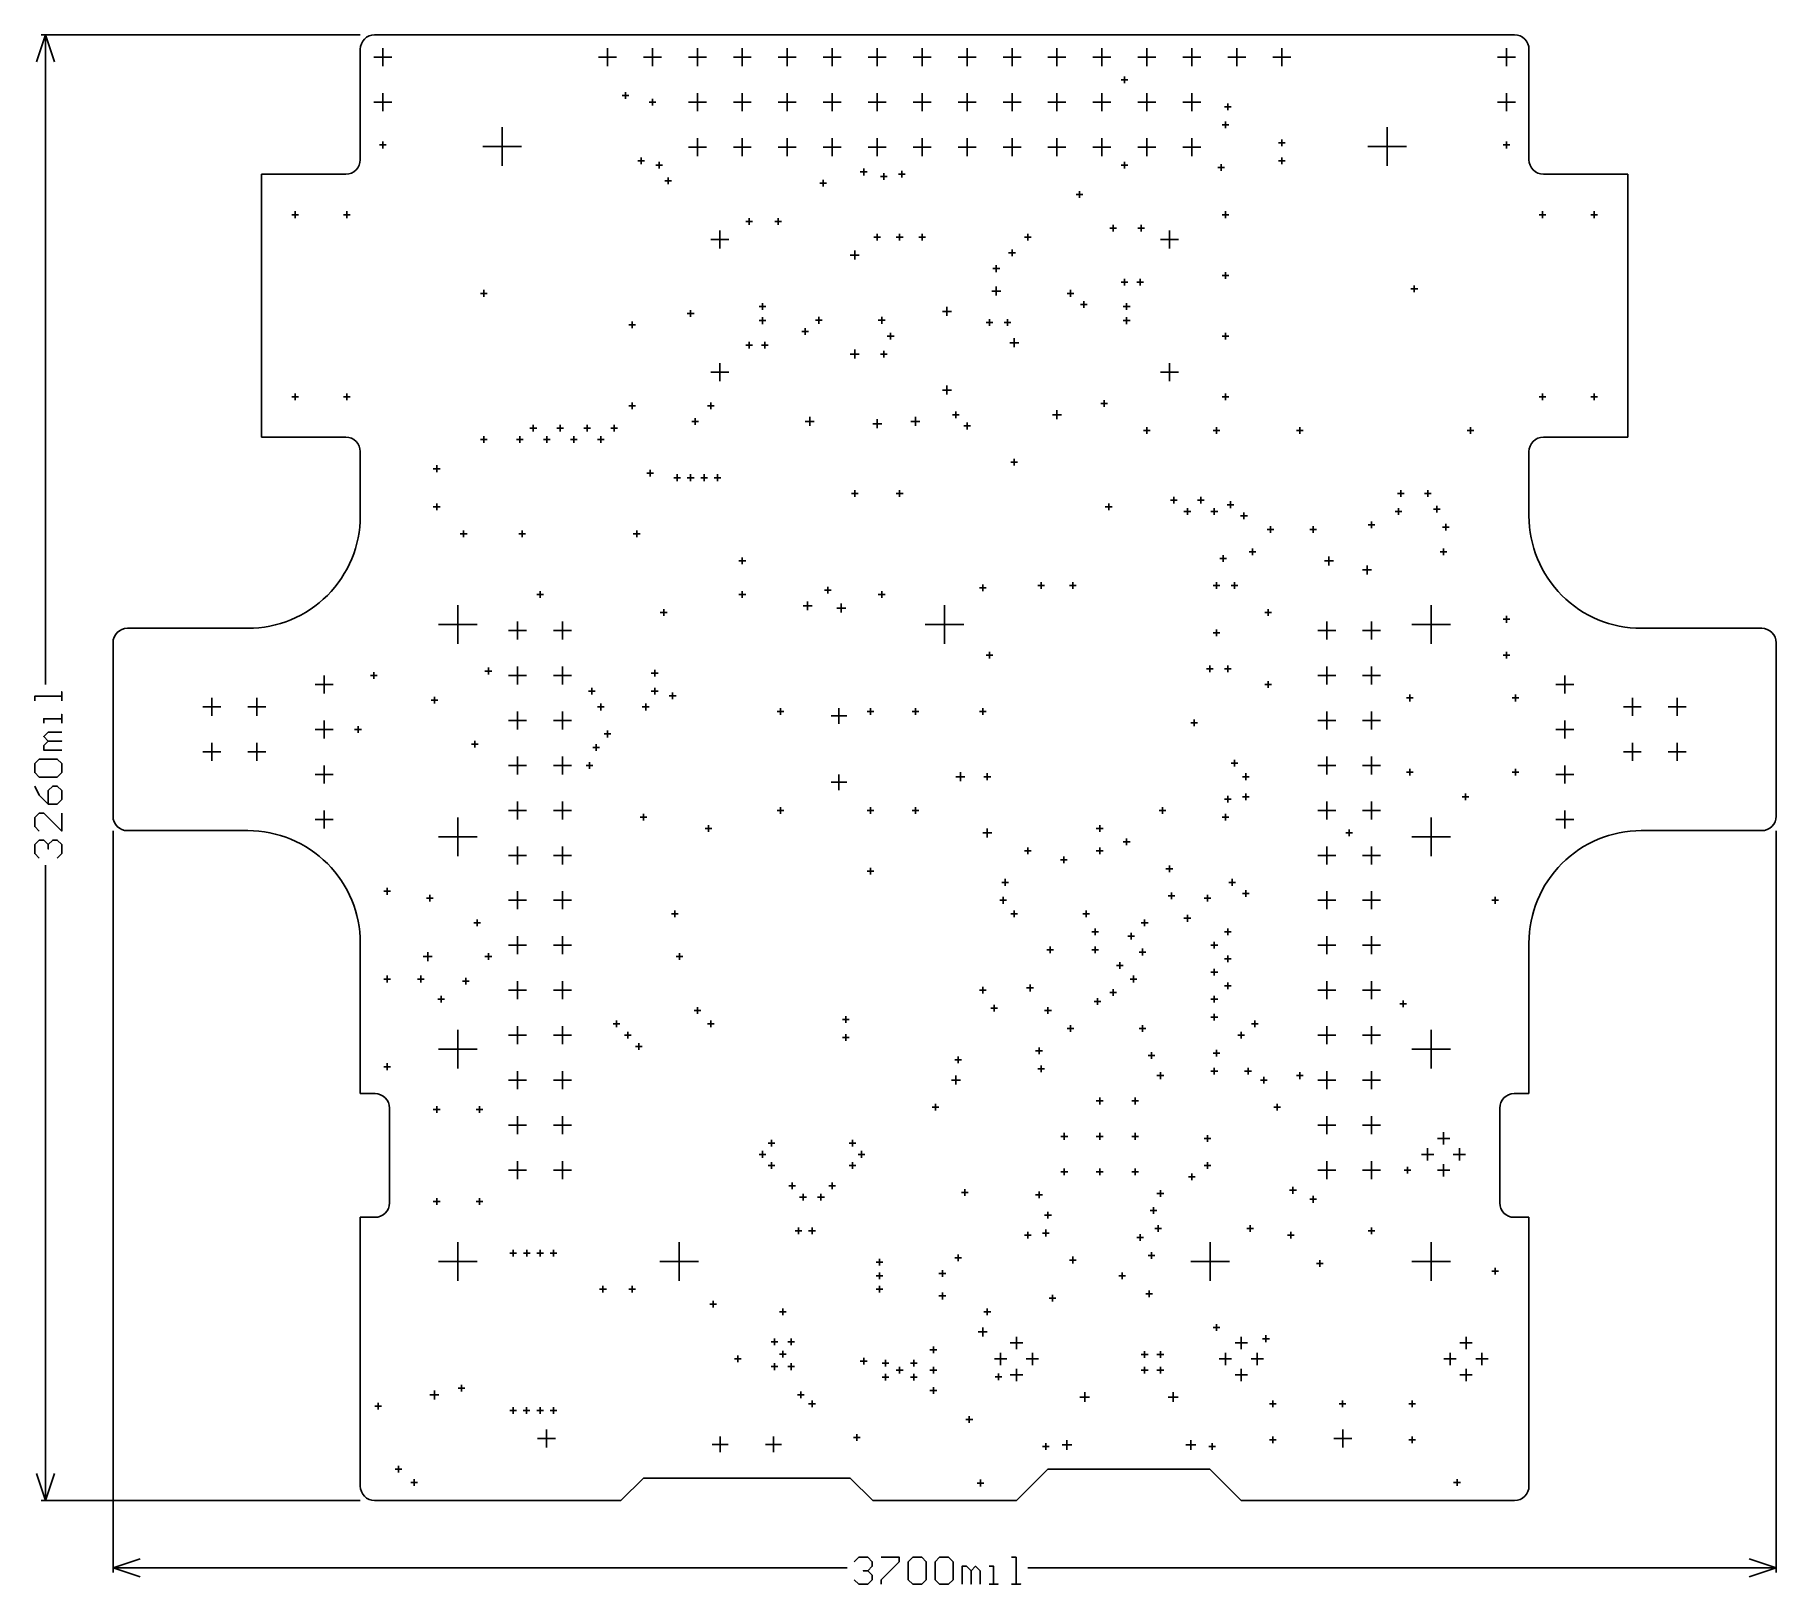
# Model space of a CAD drawing. Extents: x -2.02 to 1.85, y -0.19 to 3.26.
import ezdxf

# ---------------------------------------------------------------- set-up
doc = ezdxf.new("R2010")
doc.units = 0
doc.layers.add('gg1', color=1, linetype='CONTINUOUS')

msp = doc.modelspace()

# ---------------------------------------------------------------- linework, layer by layer
at = {"layer": 'gg1', "color": 1}
for points in [[(-2.02, 3.2), (-2, 3.26)], [(-2.01, 3.26), (-1.3005, 3.26)], [(-2, 3.26), (-1.98, 3.2)], [(-2, 1.8149), (-2, 3.26)], [(-1.268, 3.26), (1.268, 3.26)], [(-1.3, 2.982), (-1.3, 3.228)], [(-1.25, 3.19), (-1.25, 3.23)], [(-0.75, 3.19), (-0.75, 3.23)], [(-0.65, 3.19), (-0.65, 3.23)], [(-0.55, 3.19), (-0.55, 3.23)], [(-0.45, 3.19), (-0.45, 3.23)], [(-0.35, 3.19), (-0.35, 3.23)], [(-0.25, 3.19), (-0.25, 3.23)], [(-0.15, 3.19), (-0.15, 3.23)], [(-0.05, 3.19), (-0.05, 3.23)], [(0.05, 3.19), (0.05, 3.23)], [(0.15, 3.19), (0.15, 3.23)], [(0.25, 3.19), (0.25, 3.23)], [(0.35, 3.19), (0.35, 3.23)], [(0.45, 3.19), (0.45, 3.23)], [(0.55, 3.19), (0.55, 3.23)], [(0.65, 3.19), (0.65, 3.23)], [(0.75, 3.19), (0.75, 3.23)], [(1.25, 3.19), (1.25, 3.23)], [(1.3, 2.982), (1.3, 3.228)], [(-1.27, 3.21), (-1.23, 3.21)], [(-0.77, 3.21), (-0.73, 3.21)], [(-0.67, 3.21), (-0.63, 3.21)], [(-0.57, 3.21), (-0.53, 3.21)], [(-0.47, 3.21), (-0.43, 3.21)], [(-0.37, 3.21), (-0.33, 3.21)], [(-0.27, 3.21), (-0.23, 3.21)], [(-0.17, 3.21), (-0.13, 3.21)], [(-0.07, 3.21), (-0.03, 3.21)], [(0.03, 3.21), (0.07, 3.21)], [(0.13, 3.21), (0.17, 3.21)], [(0.23, 3.21), (0.27, 3.21)], [(0.33, 3.21), (0.37, 3.21)], [(0.43, 3.21), (0.47, 3.21)], [(0.53, 3.21), (0.57, 3.21)], [(0.63, 3.21), (0.67, 3.21)], [(0.73, 3.21), (0.77, 3.21)], [(1.23, 3.21), (1.27, 3.21)], [(0.3925, 3.16), (0.4075, 3.16)], [(0.4, 3.1525), (0.4, 3.1675)], [(-1.27, 3.11), (-1.23, 3.11)], [(-1.25, 3.09), (-1.25, 3.13)], [(-0.7175, 3.125), (-0.7025, 3.125)], [(-0.71, 3.1175), (-0.71, 3.1325)], [(-0.6575, 3.11), (-0.6425, 3.11)], [(-0.65, 3.1025), (-0.65, 3.1175)], [(-0.57, 3.11), (-0.53, 3.11)], [(-0.55, 3.09), (-0.55, 3.13)], [(-0.47, 3.11), (-0.43, 3.11)], [(-0.45, 3.09), (-0.45, 3.13)], [(-0.37, 3.11), (-0.33, 3.11)], [(-0.35, 3.09), (-0.35, 3.13)], [(-0.27, 3.11), (-0.23, 3.11)], [(-0.25, 3.09), (-0.25, 3.13)], [(-0.17, 3.11), (-0.13, 3.11)], [(-0.15, 3.09), (-0.15, 3.13)], [(-0.07, 3.11), (-0.03, 3.11)], [(-0.05, 3.09), (-0.05, 3.13)], [(0.03, 3.11), (0.07, 3.11)], [(0.05, 3.09), (0.05, 3.13)], [(0.13, 3.11), (0.17, 3.11)], [(0.15, 3.09), (0.15, 3.13)], [(0.23, 3.11), (0.27, 3.11)], [(0.25, 3.09), (0.25, 3.13)], [(0.33, 3.11), (0.37, 3.11)], [(0.35, 3.09), (0.35, 3.13)], [(0.43, 3.11), (0.47, 3.11)], [(0.45, 3.09), (0.45, 3.13)], [(0.53, 3.11), (0.57, 3.11)], [(0.55, 3.09), (0.55, 3.13)], [(0.6225, 3.1), (0.6375, 3.1)], [(0.63, 3.0925), (0.63, 3.1075)], [(1.23, 3.11), (1.27, 3.11)], [(1.25, 3.09), (1.25, 3.13)], [(0.625, 3.0525), (0.625, 3.0675)], [(-1.25, 3.0075), (-1.25, 3.0225)], [(-0.9843, 2.9688), (-0.9843, 3.0548)], [(-0.55, 2.99), (-0.55, 3.03)], [(-0.45, 2.99), (-0.45, 3.03)], [(-0.35, 2.99), (-0.35, 3.03)], [(-0.25, 2.99), (-0.25, 3.03)], [(-0.15, 2.99), (-0.15, 3.03)], [(-0.05, 2.99), (-0.05, 3.03)], [(0.05, 2.99), (0.05, 3.03)], [(0.15, 2.99), (0.15, 3.03)], [(0.25, 2.99), (0.25, 3.03)], [(0.35, 2.99), (0.35, 3.03)], [(0.45, 2.99), (0.45, 3.03)], [(0.55, 2.99), (0.55, 3.03)], [(0.6175, 3.06), (0.6325, 3.06)], [(0.75, 3.0125), (0.75, 3.0275)], [(0.9843, 2.9688), (0.9843, 3.0548)], [(1.25, 3.0075), (1.25, 3.0225)], [(-1.2575, 3.015), (-1.2425, 3.015)], [(-1.0273, 3.0118), (-0.9413, 3.0118)], [(-0.675, 2.9725), (-0.675, 2.9875)], [(-0.57, 3.01), (-0.53, 3.01)], [(-0.47, 3.01), (-0.43, 3.01)], [(-0.37, 3.01), (-0.33, 3.01)], [(-0.27, 3.01), (-0.23, 3.01)], [(-0.17, 3.01), (-0.13, 3.01)], [(-0.07, 3.01), (-0.03, 3.01)], [(0.03, 3.01), (0.07, 3.01)], [(0.13, 3.01), (0.17, 3.01)], [(0.23, 3.01), (0.27, 3.01)], [(0.33, 3.01), (0.37, 3.01)], [(0.43, 3.01), (0.47, 3.01)], [(0.53, 3.01), (0.57, 3.01)], [(0.7425, 3.02), (0.7575, 3.02)], [(0.75, 2.9725), (0.75, 2.9875)], [(0.9413, 3.0118), (1.0273, 3.0118)], [(1.2425, 3.015), (1.2575, 3.015)], [(-1.52, 2.95), (-1.332, 2.95)], [(-1.52, 2.365), (-1.52, 2.95)], [(-0.6825, 2.98), (-0.6675, 2.98)], [(-0.6425, 2.97), (-0.6275, 2.97)], [(-0.635, 2.9625), (-0.635, 2.9775)], [(-0.1875, 2.955), (-0.1725, 2.955)], [(-0.18, 2.9475), (-0.18, 2.9625)], [(-0.1425, 2.945), (-0.1275, 2.945)], [(-0.135, 2.9375), (-0.135, 2.9525)], [(-0.1025, 2.95), (-0.0875, 2.95)], [(-0.095, 2.9425), (-0.095, 2.9575)], [(0.3925, 2.97), (0.4075, 2.97)], [(0.4, 2.9625), (0.4, 2.9775)], [(0.6075, 2.965), (0.6225, 2.965)], [(0.615, 2.9575), (0.615, 2.9725)], [(0.7425, 2.98), (0.7575, 2.98)], [(1.332, 2.95), (1.52, 2.95)], [(1.52, 2.365), (1.52, 2.95)], [(-0.6225, 2.935), (-0.6075, 2.935)], [(-0.615, 2.9275), (-0.615, 2.9425)], [(-0.2775, 2.93), (-0.2625, 2.93)], [(-0.27, 2.9225), (-0.27, 2.9375)], [(0.3, 2.8975), (0.3, 2.9125)], [(-1.445, 2.8525), (-1.445, 2.8675)], [(-1.33, 2.8525), (-1.33, 2.8675)], [(0.2925, 2.905), (0.3075, 2.905)], [(0.625, 2.8525), (0.625, 2.8675)], [(1.33, 2.8525), (1.33, 2.8675)], [(1.445, 2.8525), (1.445, 2.8675)], [(-1.4525, 2.86), (-1.4375, 2.86)], [(-1.3375, 2.86), (-1.3225, 2.86)], [(-0.4425, 2.845), (-0.4275, 2.845)], [(-0.435, 2.8375), (-0.435, 2.8525)], [(-0.3775, 2.845), (-0.3625, 2.845)], [(-0.37, 2.8375), (-0.37, 2.8525)], [(0.3675, 2.83), (0.3825, 2.83)], [(0.375, 2.8225), (0.375, 2.8375)], [(0.4297, 2.83), (0.4447, 2.83)], [(0.4372, 2.8225), (0.4372, 2.8375)], [(0.6175, 2.86), (0.6325, 2.86)], [(1.3225, 2.86), (1.3375, 2.86)], [(1.4375, 2.86), (1.4525, 2.86)], [(-0.52, 2.8051), (-0.48, 2.8051)], [(-0.5, 2.7851), (-0.5, 2.8251)], [(-0.1575, 2.81), (-0.1425, 2.81)], [(-0.15, 2.8025), (-0.15, 2.8175)], [(-0.1075, 2.81), (-0.0925, 2.81)], [(-0.1, 2.8025), (-0.1, 2.8175)], [(-0.0575, 2.81), (-0.0425, 2.81)], [(-0.05, 2.8025), (-0.05, 2.8175)], [(0.1775, 2.81), (0.1925, 2.81)], [(0.185, 2.8025), (0.185, 2.8175)], [(0.48, 2.8051), (0.52, 2.8051)], [(0.5, 2.7851), (0.5, 2.8251)], [(-0.21, 2.77), (-0.19, 2.77)], [(-0.2, 2.76), (-0.2, 2.78)], [(0.1425, 2.775), (0.1575, 2.775)], [(0.15, 2.7675), (0.15, 2.7825)], [(0.1075, 2.74), (0.1225, 2.74)], [(0.115, 2.7325), (0.115, 2.7475)], [(0.4, 2.7025), (0.4, 2.7175)], [(0.435, 2.7025), (0.435, 2.7175)], [(0.6175, 2.725), (0.6325, 2.725)], [(0.625, 2.7175), (0.625, 2.7325)], [(-1.0325, 2.685), (-1.0175, 2.685)], [(-1.025, 2.6775), (-1.025, 2.6925)], [(0.105, 2.69), (0.125, 2.69)], [(0.115, 2.68), (0.115, 2.7)], [(0.2725, 2.685), (0.2875, 2.685)], [(0.28, 2.6775), (0.28, 2.6925)], [(0.3925, 2.71), (0.4075, 2.71)], [(0.4275, 2.71), (0.4425, 2.71)], [(1.0375, 2.695), (1.0525, 2.695)], [(1.045, 2.6875), (1.045, 2.7025)], [(-0.5725, 2.64), (-0.5575, 2.64)], [(-0.565, 2.6325), (-0.565, 2.6475)], [(-0.4125, 2.6557), (-0.3975, 2.6557)], [(-0.405, 2.6482), (-0.405, 2.6632)], [(-0.005, 2.645), (0.015, 2.645)], [(0.005, 2.635), (0.005, 2.655)], [(0.3025, 2.66), (0.3175, 2.66)], [(0.31, 2.6525), (0.31, 2.6675)], [(0.3975, 2.6557), (0.4125, 2.6557)], [(0.405, 2.6482), (0.405, 2.6632)], [(-0.7025, 2.615), (-0.6875, 2.615)], [(-0.695, 2.6075), (-0.695, 2.6225)], [(-0.4125, 2.6243), (-0.3975, 2.6243)], [(-0.405, 2.6168), (-0.405, 2.6318)], [(-0.3175, 2.6), (-0.3025, 2.6)], [(-0.31, 2.5925), (-0.31, 2.6075)], [(-0.2875, 2.625), (-0.2725, 2.625)], [(-0.28, 2.6175), (-0.28, 2.6325)], [(-0.1475, 2.625), (-0.1325, 2.625)], [(-0.14, 2.6175), (-0.14, 2.6325)], [(-0.12, 2.5825), (-0.12, 2.5975)], [(0.0925, 2.62), (0.1075, 2.62)], [(0.1, 2.6125), (0.1, 2.6275)], [(0.1325, 2.62), (0.1475, 2.62)], [(0.14, 2.6125), (0.14, 2.6275)], [(0.3975, 2.6243), (0.4125, 2.6243)], [(0.405, 2.6168), (0.405, 2.6318)], [(0.625, 2.5825), (0.625, 2.5975)], [(-0.4425, 2.57), (-0.4275, 2.57)], [(-0.435, 2.5625), (-0.435, 2.5775)], [(-0.4075, 2.57), (-0.3925, 2.57)], [(-0.4, 2.5625), (-0.4, 2.5775)], [(-0.2, 2.54), (-0.2, 2.56)], [(-0.135, 2.5425), (-0.135, 2.5575)], [(-0.1275, 2.59), (-0.1125, 2.59)], [(0.145, 2.575), (0.165, 2.575)], [(0.155, 2.565), (0.155, 2.585)], [(0.6175, 2.59), (0.6325, 2.59)], [(-0.5, 2.4898), (-0.5, 2.5298)], [(-0.21, 2.55), (-0.19, 2.55)], [(-0.1425, 2.55), (-0.1275, 2.55)], [(0.5, 2.4898), (0.5, 2.5298)], [(-0.52, 2.5098), (-0.48, 2.5098)], [(0.005, 2.46), (0.005, 2.48)], [(0.48, 2.5098), (0.52, 2.5098)], [(-1.4525, 2.455), (-1.4375, 2.455)], [(-1.445, 2.4475), (-1.445, 2.4625)], [(-1.3375, 2.455), (-1.3225, 2.455)], [(-1.33, 2.4475), (-1.33, 2.4625)], [(-0.695, 2.4275), (-0.695, 2.4425)], [(-0.52, 2.4275), (-0.52, 2.4425)], [(-0.005, 2.47), (0.015, 2.47)], [(0.355, 2.4325), (0.355, 2.4475)], [(0.6175, 2.455), (0.6325, 2.455)], [(0.625, 2.4475), (0.625, 2.4625)], [(1.3225, 2.455), (1.3375, 2.455)], [(1.33, 2.4475), (1.33, 2.4625)], [(1.4375, 2.455), (1.4525, 2.455)], [(1.445, 2.4475), (1.445, 2.4625)], [(-0.7025, 2.435), (-0.6875, 2.435)], [(-0.555, 2.3925), (-0.555, 2.4075)], [(-0.5275, 2.435), (-0.5125, 2.435)], [(-0.3, 2.39), (-0.3, 2.41)], [(-0.15, 2.385), (-0.15, 2.405)], [(-0.065, 2.39), (-0.065, 2.41)], [(0.0175, 2.415), (0.0325, 2.415)], [(0.025, 2.4075), (0.025, 2.4225)], [(0.24, 2.415), (0.26, 2.415)], [(0.25, 2.405), (0.25, 2.425)], [(0.3475, 2.44), (0.3625, 2.44)], [(-1.52, 2.365), (-1.332, 2.365)], [(-1.025, 2.3525), (-1.025, 2.3675)], [(-0.945, 2.3525), (-0.945, 2.3675)], [(-0.9225, 2.385), (-0.9075, 2.385)], [(-0.915, 2.3775), (-0.915, 2.3925)], [(-0.885, 2.3525), (-0.885, 2.3675)], [(-0.8625, 2.385), (-0.8475, 2.385)], [(-0.855, 2.3775), (-0.855, 2.3925)], [(-0.825, 2.3525), (-0.825, 2.3675)], [(-0.8025, 2.385), (-0.7875, 2.385)], [(-0.795, 2.3775), (-0.795, 2.3925)], [(-0.765, 2.3525), (-0.765, 2.3675)], [(-0.7425, 2.385), (-0.7275, 2.385)], [(-0.735, 2.3775), (-0.735, 2.3925)], [(-0.5625, 2.4), (-0.5475, 2.4)], [(-0.31, 2.4), (-0.29, 2.4)], [(-0.16, 2.395), (-0.14, 2.395)], [(-0.075, 2.4), (-0.055, 2.4)], [(0.0425, 2.39), (0.0575, 2.39)], [(0.05, 2.3825), (0.05, 2.3975)], [(0.4425, 2.38), (0.4575, 2.38)], [(0.45, 2.3725), (0.45, 2.3875)], [(0.5975, 2.38), (0.6125, 2.38)], [(0.605, 2.3725), (0.605, 2.3875)], [(0.7825, 2.38), (0.7975, 2.38)], [(0.79, 2.3725), (0.79, 2.3875)], [(1.1625, 2.38), (1.1775, 2.38)], [(1.17, 2.3725), (1.17, 2.3875)], [(1.332, 2.365), (1.52, 2.365)], [(-1.3, 2.19), (-1.3, 2.333)], [(-1.0325, 2.36), (-1.0175, 2.36)], [(-0.9525, 2.36), (-0.9375, 2.36)], [(-0.8925, 2.36), (-0.8775, 2.36)], [(-0.8325, 2.36), (-0.8175, 2.36)], [(-0.7725, 2.36), (-0.7575, 2.36)], [(1.3, 2.19), (1.3, 2.333)], [(-1.1375, 2.295), (-1.1225, 2.295)], [(-1.13, 2.2875), (-1.13, 2.3025)], [(-0.655, 2.2775), (-0.655, 2.2925)], [(0.1475, 2.3094), (0.1625, 2.3094)], [(0.155, 2.3019), (0.155, 2.3169)], [(-0.6625, 2.285), (-0.6475, 2.285)], [(-0.6025, 2.275), (-0.5875, 2.275)], [(-0.595, 2.2675), (-0.595, 2.2825)], [(-0.5725, 2.275), (-0.5575, 2.275)], [(-0.565, 2.2675), (-0.565, 2.2825)], [(-0.5425, 2.275), (-0.5275, 2.275)], [(-0.535, 2.2675), (-0.535, 2.2825)], [(-0.5125, 2.275), (-0.4975, 2.275)], [(-0.505, 2.2675), (-0.505, 2.2825)], [(-0.2, 2.2325), (-0.2, 2.2475)], [(-0.1, 2.2325), (-0.1, 2.2475)], [(1.015, 2.2325), (1.015, 2.2475)], [(1.075, 2.2325), (1.075, 2.2475)], [(-1.1375, 2.21), (-1.1225, 2.21)], [(-1.13, 2.2025), (-1.13, 2.2175)], [(-0.2075, 2.24), (-0.1925, 2.24)], [(-0.1075, 2.24), (-0.0925, 2.24)], [(0.3575, 2.21), (0.3725, 2.21)], [(0.365, 2.2025), (0.365, 2.2175)], [(0.5025, 2.225), (0.5175, 2.225)], [(0.51, 2.2175), (0.51, 2.2325)], [(0.5625, 2.225), (0.5775, 2.225)], [(0.57, 2.2175), (0.57, 2.2325)], [(0.6285, 2.215), (0.6435, 2.215)], [(0.636, 2.2075), (0.636, 2.2225)], [(1.0075, 2.24), (1.0225, 2.24)], [(1.0675, 2.24), (1.0825, 2.24)], [(1.095, 2.1975), (1.095, 2.2125)], [(0.5325, 2.2), (0.5475, 2.2)], [(0.54, 2.1925), (0.54, 2.2075)], [(0.5925, 2.2), (0.6075, 2.2)], [(0.6, 2.1925), (0.6, 2.2075)], [(0.6585, 2.19), (0.6735, 2.19)], [(0.666, 2.1825), (0.666, 2.1975)], [(0.9425, 2.17), (0.9575, 2.17)], [(0.95, 2.1625), (0.95, 2.1775)], [(1.0025, 2.2), (1.0175, 2.2)], [(1.01, 2.1925), (1.01, 2.2075)], [(1.0875, 2.205), (1.1025, 2.205)], [(1.115, 2.1575), (1.115, 2.1725)], [(-1.0775, 2.15), (-1.0625, 2.15)], [(-1.07, 2.1425), (-1.07, 2.1575)], [(-0.9475, 2.15), (-0.9325, 2.15)], [(-0.94, 2.1425), (-0.94, 2.1575)], [(-0.6925, 2.15), (-0.6775, 2.15)], [(-0.685, 2.1425), (-0.685, 2.1575)], [(0.7175, 2.16), (0.7325, 2.16)], [(0.725, 2.1525), (0.725, 2.1675)], [(0.8125, 2.16), (0.8275, 2.16)], [(0.82, 2.1525), (0.82, 2.1675)], [(1.1075, 2.165), (1.1225, 2.165)], [(-0.45, 2.0825), (-0.45, 2.0975)], [(0.6125, 2.095), (0.6275, 2.095)], [(0.62, 2.0875), (0.62, 2.1025)], [(0.6775, 2.11), (0.6925, 2.11)], [(0.685, 2.1025), (0.685, 2.1175)], [(0.855, 2.08), (0.855, 2.1)], [(1.1025, 2.11), (1.1175, 2.11)], [(1.11, 2.1025), (1.11, 2.1175)], [(-0.4575, 2.09), (-0.4425, 2.09)], [(0.845, 2.09), (0.865, 2.09)], [(0.93, 2.07), (0.95, 2.07)], [(0.94, 2.06), (0.94, 2.08)], [(-0.9075, 2.015), (-0.8925, 2.015)], [(-0.9, 2.0075), (-0.9, 2.0225)], [(-0.4575, 2.015), (-0.4425, 2.015)], [(-0.45, 2.0075), (-0.45, 2.0225)], [(-0.2675, 2.025), (-0.2525, 2.025)], [(-0.26, 2.0175), (-0.26, 2.0325)], [(-0.1475, 2.015), (-0.1325, 2.015)], [(-0.14, 2.0075), (-0.14, 2.0225)], [(0.0775, 2.03), (0.0925, 2.03)], [(0.085, 2.0225), (0.085, 2.0375)], [(0.2075, 2.035), (0.2225, 2.035)], [(0.215, 2.0275), (0.215, 2.0425)], [(0.2775, 2.035), (0.2925, 2.035)], [(0.285, 2.0275), (0.285, 2.0425)], [(0.5975, 2.035), (0.6125, 2.035)], [(0.605, 2.0275), (0.605, 2.0425)], [(0.6375, 2.035), (0.6525, 2.035)], [(0.645, 2.0275), (0.645, 2.0425)], [(-1.0827, 1.9058), (-1.0827, 1.9918)], [(-0.625, 1.9675), (-0.625, 1.9825)], [(-0.315, 1.99), (-0.295, 1.99)], [(-0.305, 1.98), (-0.305, 2)], [(-0.24, 1.985), (-0.22, 1.985)], [(-0.23, 1.975), (-0.23, 1.995)], [(0, 1.9058), (0, 1.9918)], [(0.72, 1.9675), (0.72, 1.9825)], [(1.0827, 1.9058), (1.0827, 1.9918)], [(-1.818, 1.94), (-1.55, 1.94)], [(-1.1257, 1.9488), (-1.0397, 1.9488)], [(-0.95, 1.915), (-0.95, 1.955)], [(-0.85, 1.915), (-0.85, 1.955)], [(-0.6325, 1.975), (-0.6175, 1.975)], [(-0.043, 1.9488), (0.043, 1.9488)], [(0.605, 1.9225), (0.605, 1.9375)], [(0.7125, 1.975), (0.7275, 1.975)], [(0.85, 1.915), (0.85, 1.955)], [(0.95, 1.915), (0.95, 1.955)], [(1.0397, 1.9488), (1.1257, 1.9488)], [(1.2425, 1.96), (1.2575, 1.96)], [(1.25, 1.9525), (1.25, 1.9675)], [(1.55, 1.94), (1.818, 1.94)], [(-1.85, 1.522), (-1.85, 1.908)], [(-0.97, 1.935), (-0.93, 1.935)], [(-0.87, 1.935), (-0.83, 1.935)], [(0.5975, 1.93), (0.6125, 1.93)], [(0.83, 1.935), (0.87, 1.935)], [(0.93, 1.935), (0.97, 1.935)], [(1.85, 1.522), (1.85, 1.908)], [(0.0925, 1.88), (0.1075, 1.88)], [(0.1, 1.8725), (0.1, 1.8875)], [(1.2425, 1.88), (1.2575, 1.88)], [(1.25, 1.8725), (1.25, 1.8875)], [(-1.38, 1.795), (-1.38, 1.835)], [(-1.2775, 1.835), (-1.2625, 1.835)], [(-1.27, 1.8275), (-1.27, 1.8425)], [(-1.0225, 1.845), (-1.0075, 1.845)], [(-1.015, 1.8375), (-1.015, 1.8525)], [(-0.97, 1.835), (-0.93, 1.835)], [(-0.95, 1.815), (-0.95, 1.855)], [(-0.87, 1.835), (-0.83, 1.835)], [(-0.85, 1.815), (-0.85, 1.855)], [(-0.6525, 1.84), (-0.6375, 1.84)], [(-0.645, 1.8325), (-0.645, 1.8475)], [(0.5825, 1.85), (0.5975, 1.85)], [(0.59, 1.8425), (0.59, 1.8575)], [(0.6225, 1.85), (0.6375, 1.85)], [(0.63, 1.8425), (0.63, 1.8575)], [(0.72, 1.8075), (0.72, 1.8225)], [(0.83, 1.835), (0.87, 1.835)], [(0.85, 1.815), (0.85, 1.855)], [(0.93, 1.835), (0.97, 1.835)], [(0.95, 1.815), (0.95, 1.855)], [(1.38, 1.795), (1.38, 1.835)], [(-1.964, 1.7789), (-1.964, 1.7989), (-1.964, 1.7889), (-2.024, 1.7889), (-2.024, 1.7789)], [(-1.63, 1.745), (-1.63, 1.785)], [(-1.53, 1.745), (-1.53, 1.785)], [(-1.4, 1.815), (-1.36, 1.815)], [(-1.135, 1.7725), (-1.135, 1.7875)], [(-0.7925, 1.8), (-0.7775, 1.8)], [(-0.785, 1.7925), (-0.785, 1.8075)], [(-0.6525, 1.8), (-0.6375, 1.8)], [(-0.645, 1.7925), (-0.645, 1.8075)], [(-0.6125, 1.79), (-0.5975, 1.79)], [(-0.605, 1.7825), (-0.605, 1.7975)], [(0.7125, 1.815), (0.7275, 1.815)], [(1.0275, 1.785), (1.0425, 1.785)], [(1.035, 1.7775), (1.035, 1.7925)], [(1.2625, 1.785), (1.2775, 1.785)], [(1.27, 1.7775), (1.27, 1.7925)], [(1.36, 1.815), (1.4, 1.815)], [(1.53, 1.745), (1.53, 1.785)], [(1.63, 1.745), (1.63, 1.785)], [(-1.964, 1.729), (-1.964, 1.749), (-1.964, 1.739), (-2.004, 1.739), (-2.004, 1.729)], [(-1.65, 1.765), (-1.61, 1.765)], [(-1.55, 1.765), (-1.51, 1.765)], [(-1.1425, 1.78), (-1.1275, 1.78)], [(-0.95, 1.715), (-0.95, 1.755)], [(-0.85, 1.715), (-0.85, 1.755)], [(-0.7725, 1.765), (-0.7575, 1.765)], [(-0.765, 1.7575), (-0.765, 1.7725)], [(-0.6725, 1.765), (-0.6575, 1.765)], [(-0.665, 1.7575), (-0.665, 1.7725)], [(-0.3725, 1.755), (-0.3575, 1.755)], [(-0.365, 1.7475), (-0.365, 1.7625)], [(-0.2525, 1.745), (-0.2175, 1.745)], [(-0.235, 1.7275), (-0.235, 1.7625)], [(-0.1725, 1.755), (-0.1575, 1.755)], [(-0.165, 1.7475), (-0.165, 1.7625)], [(-0.0725, 1.755), (-0.0575, 1.755)], [(-0.065, 1.7475), (-0.065, 1.7625)], [(0.0775, 1.755), (0.0925, 1.755)], [(0.085, 1.7475), (0.085, 1.7625)], [(0.85, 1.715), (0.85, 1.755)], [(0.95, 1.715), (0.95, 1.755)], [(1.51, 1.765), (1.55, 1.765)], [(1.61, 1.765), (1.65, 1.765)], [(-1.964, 1.669), (-2.004, 1.669), (-2.004, 1.679), (-1.994, 1.689), (-1.964, 1.689), (-1.994, 1.689), (-2.004, 1.699), (-1.994, 1.709), (-1.964, 1.709)], [(-1.4, 1.715), (-1.36, 1.715)], [(-1.38, 1.695), (-1.38, 1.735)], [(-1.3125, 1.715), (-1.2975, 1.715)], [(-1.305, 1.7075), (-1.305, 1.7225)], [(-0.97, 1.735), (-0.93, 1.735)], [(-0.87, 1.735), (-0.83, 1.735)], [(-0.7575, 1.705), (-0.7425, 1.705)], [(-0.75, 1.6975), (-0.75, 1.7125)], [(0.5475, 1.73), (0.5625, 1.73)], [(0.555, 1.7225), (0.555, 1.7375)], [(0.83, 1.735), (0.87, 1.735)], [(0.93, 1.735), (0.97, 1.735)], [(1.36, 1.715), (1.4, 1.715)], [(1.38, 1.695), (1.38, 1.735)], [(-1.63, 1.645), (-1.63, 1.685)], [(-1.53, 1.645), (-1.53, 1.685)], [(-1.0525, 1.6824), (-1.0375, 1.6824)], [(-1.045, 1.6749), (-1.045, 1.6899)], [(-0.7825, 1.675), (-0.7675, 1.675)], [(-0.775, 1.6675), (-0.775, 1.6825)], [(1.53, 1.645), (1.53, 1.685)], [(1.63, 1.645), (1.63, 1.685)], [(-2.014, 1.609), (-2.024, 1.619), (-2.024, 1.639), (-2.014, 1.649), (-1.974, 1.649), (-1.964, 1.639), (-1.964, 1.619), (-1.974, 1.609), (-2.014, 1.609)], [(-1.65, 1.665), (-1.61, 1.665)], [(-1.55, 1.665), (-1.51, 1.665)], [(-1.38, 1.595), (-1.38, 1.635)], [(-0.97, 1.635), (-0.93, 1.635)], [(-0.95, 1.615), (-0.95, 1.655)], [(-0.87, 1.635), (-0.83, 1.635)], [(-0.85, 1.615), (-0.85, 1.655)], [(-0.7975, 1.635), (-0.7825, 1.635)], [(-0.79, 1.6275), (-0.79, 1.6425)], [(0.6375, 1.64), (0.6525, 1.64)], [(0.645, 1.6325), (0.645, 1.6475)], [(0.83, 1.635), (0.87, 1.635)], [(0.85, 1.615), (0.85, 1.655)], [(0.93, 1.635), (0.97, 1.635)], [(0.95, 1.615), (0.95, 1.655)], [(1.035, 1.6125), (1.035, 1.6275)], [(1.27, 1.6125), (1.27, 1.6275)], [(1.38, 1.595), (1.38, 1.635)], [(1.51, 1.665), (1.55, 1.665)], [(1.61, 1.665), (1.65, 1.665)], [(-2.024, 1.589), (-2.014, 1.569), (-1.994, 1.549), (-1.974, 1.549), (-1.964, 1.559), (-1.964, 1.579), (-1.974, 1.589), (-1.984, 1.589), (-1.994, 1.579), (-1.994, 1.549)], [(-1.4, 1.615), (-1.36, 1.615)], [(-0.2525, 1.5975), (-0.2175, 1.5975)], [(-0.235, 1.58), (-0.235, 1.615)], [(0.025, 1.61), (0.045, 1.61)], [(0.035, 1.6), (0.035, 1.62)], [(0.0875, 1.61), (0.1025, 1.61)], [(0.095, 1.6025), (0.095, 1.6175)], [(0.6625, 1.61), (0.6775, 1.61)], [(0.67, 1.6025), (0.67, 1.6175)], [(1.0275, 1.62), (1.0425, 1.62)], [(1.2625, 1.62), (1.2775, 1.62)], [(1.36, 1.615), (1.4, 1.615)], [(-0.95, 1.515), (-0.95, 1.555)], [(-0.85, 1.515), (-0.85, 1.555)], [(0.6225, 1.56), (0.6375, 1.56)], [(0.63, 1.5525), (0.63, 1.5675)], [(0.6625, 1.565), (0.6775, 1.565)], [(0.67, 1.5575), (0.67, 1.5725)], [(0.85, 1.515), (0.85, 1.555)], [(0.95, 1.515), (0.95, 1.555)], [(1.1515, 1.565), (1.1665, 1.565)], [(1.159, 1.5575), (1.159, 1.5725)], [(-1.964, 1.529), (-1.964, 1.489), (-2.004, 1.529), (-2.014, 1.529), (-2.024, 1.519), (-2.024, 1.499), (-2.014, 1.489)], [(-1.4, 1.515), (-1.36, 1.515)], [(-1.38, 1.495), (-1.38, 1.535)], [(-1.0827, 1.4334), (-1.0827, 1.5194)], [(-0.97, 1.535), (-0.93, 1.535)], [(-0.87, 1.535), (-0.83, 1.535)], [(-0.6775, 1.52), (-0.6625, 1.52)], [(-0.67, 1.5125), (-0.67, 1.5275)], [(-0.3725, 1.535), (-0.3575, 1.535)], [(-0.365, 1.5275), (-0.365, 1.5425)], [(-0.1725, 1.535), (-0.1575, 1.535)], [(-0.165, 1.5275), (-0.165, 1.5425)], [(-0.0725, 1.535), (-0.0575, 1.535)], [(-0.065, 1.5275), (-0.065, 1.5425)], [(0.4775, 1.535), (0.4925, 1.535)], [(0.485, 1.5275), (0.485, 1.5425)], [(0.6175, 1.52), (0.6325, 1.52)], [(0.625, 1.5125), (0.625, 1.5275)], [(0.83, 1.535), (0.87, 1.535)], [(0.93, 1.535), (0.97, 1.535)], [(1.0827, 1.4334), (1.0827, 1.5194)], [(1.36, 1.515), (1.4, 1.515)], [(1.38, 1.495), (1.38, 1.535)], [(-1.85, -0.16), (-1.85, 1.4895)], [(-1.818, 1.49), (-1.55, 1.49)], [(-1.1257, 1.4764), (-1.0397, 1.4764)], [(-0.5325, 1.495), (-0.5175, 1.495)], [(-0.525, 1.4875), (-0.525, 1.5025)], [(0.085, 1.485), (0.105, 1.485)], [(0.095, 1.475), (0.095, 1.495)], [(0.3375, 1.495), (0.3525, 1.495)], [(0.345, 1.4875), (0.345, 1.5025)], [(0.405, 1.4575), (0.405, 1.4725)], [(0.8925, 1.485), (0.9075, 1.485)], [(0.9, 1.4775), (0.9, 1.4925)], [(1.0397, 1.4764), (1.1257, 1.4764)], [(1.55, 1.49), (1.818, 1.49)], [(1.85, -0.16), (1.85, 1.4895)], [(-2.014, 1.4291), (-2.024, 1.4391), (-2.024, 1.4591), (-2.014, 1.469), (-2.004, 1.469), (-1.994, 1.4591), (-1.994, 1.4491), (-1.994, 1.4591), (-1.984, 1.469), (-1.974, 1.469), (-1.964, 1.4591), (-1.964, 1.4391), (-1.974, 1.4291)], [(-0.97, 1.435), (-0.93, 1.435)], [(-0.95, 1.415), (-0.95, 1.455)], [(-0.87, 1.435), (-0.83, 1.435)], [(-0.85, 1.415), (-0.85, 1.455)], [(0.1775, 1.445), (0.1925, 1.445)], [(0.185, 1.4375), (0.185, 1.4525)], [(0.3375, 1.445), (0.3525, 1.445)], [(0.345, 1.4375), (0.345, 1.4525)], [(0.3975, 1.465), (0.4125, 1.465)], [(0.83, 1.435), (0.87, 1.435)], [(0.85, 1.415), (0.85, 1.455)], [(0.93, 1.435), (0.97, 1.435)], [(0.95, 1.415), (0.95, 1.455)], [(-2, 0), (-2, 1.4131)], [(-0.1725, 1.4), (-0.1575, 1.4)], [(-0.165, 1.3925), (-0.165, 1.4075)], [(0.2575, 1.425), (0.2725, 1.425)], [(0.265, 1.4175), (0.265, 1.4325)], [(0.4925, 1.405), (0.5075, 1.405)], [(0.5, 1.3975), (0.5, 1.4125)], [(-1.24, 1.3475), (-1.24, 1.3625)], [(0.1275, 1.375), (0.1425, 1.375)], [(0.135, 1.3675), (0.135, 1.3825)], [(0.6325, 1.375), (0.6475, 1.375)], [(0.64, 1.3675), (0.64, 1.3825)], [(0.67, 1.3425), (0.67, 1.3575)], [(-1.2475, 1.355), (-1.2325, 1.355)], [(-1.1525, 1.34), (-1.1375, 1.34)], [(-1.145, 1.3325), (-1.145, 1.3475)], [(-0.97, 1.335), (-0.93, 1.335)], [(-0.95, 1.315), (-0.95, 1.355)], [(-0.87, 1.335), (-0.83, 1.335)], [(-0.85, 1.315), (-0.85, 1.355)], [(0.1225, 1.335), (0.1375, 1.335)], [(0.13, 1.3275), (0.13, 1.3425)], [(0.4975, 1.345), (0.5125, 1.345)], [(0.505, 1.3375), (0.505, 1.3525)], [(0.5775, 1.34), (0.5925, 1.34)], [(0.585, 1.3325), (0.585, 1.3475)], [(0.6625, 1.35), (0.6775, 1.35)], [(0.83, 1.335), (0.87, 1.335)], [(0.85, 1.315), (0.85, 1.355)], [(0.93, 1.335), (0.97, 1.335)], [(0.95, 1.315), (0.95, 1.355)], [(1.2175, 1.335), (1.2325, 1.335)], [(1.225, 1.3275), (1.225, 1.3425)], [(-1.0475, 1.285), (-1.0325, 1.285)], [(-1.04, 1.2775), (-1.04, 1.2925)], [(-0.6075, 1.305), (-0.5925, 1.305)], [(-0.6, 1.2975), (-0.6, 1.3125)], [(0.1475, 1.305), (0.1625, 1.305)], [(0.155, 1.2975), (0.155, 1.3125)], [(0.3075, 1.305), (0.3225, 1.305)], [(0.315, 1.2975), (0.315, 1.3125)], [(0.4375, 1.285), (0.4525, 1.285)], [(0.445, 1.2775), (0.445, 1.2925)], [(0.5325, 1.295), (0.5475, 1.295)], [(0.54, 1.2875), (0.54, 1.3025)], [(-1.3, 0.905), (-1.3, 1.24)], [(-0.95, 1.215), (-0.95, 1.255)], [(-0.85, 1.215), (-0.85, 1.255)], [(0.3275, 1.265), (0.3425, 1.265)], [(0.335, 1.2575), (0.335, 1.2725)], [(0.4075, 1.255), (0.4225, 1.255)], [(0.415, 1.2475), (0.415, 1.2625)], [(0.6, 1.2275), (0.6, 1.2425)], [(0.6225, 1.265), (0.6375, 1.265)], [(0.63, 1.2575), (0.63, 1.2725)], [(0.85, 1.215), (0.85, 1.255)], [(0.95, 1.215), (0.95, 1.255)], [(1.3, 0.905), (1.3, 1.24)], [(-1.16, 1.21), (-1.14, 1.21)], [(-1.15, 1.2), (-1.15, 1.22)], [(-1.0225, 1.21), (-1.0075, 1.21)], [(-1.015, 1.2025), (-1.015, 1.2175)], [(-0.97, 1.235), (-0.93, 1.235)], [(-0.87, 1.235), (-0.83, 1.235)], [(-0.5975, 1.21), (-0.5825, 1.21)], [(-0.59, 1.2025), (-0.59, 1.2175)], [(0.2275, 1.225), (0.2425, 1.225)], [(0.235, 1.2175), (0.235, 1.2325)], [(0.3275, 1.225), (0.3425, 1.225)], [(0.335, 1.2175), (0.335, 1.2325)], [(0.4325, 1.22), (0.4475, 1.22)], [(0.44, 1.2125), (0.44, 1.2275)], [(0.5925, 1.235), (0.6075, 1.235)], [(0.6225, 1.205), (0.6375, 1.205)], [(0.63, 1.1975), (0.63, 1.2125)], [(0.83, 1.235), (0.87, 1.235)], [(0.93, 1.235), (0.97, 1.235)], [(-1.24, 1.1525), (-1.24, 1.1675)], [(-1.165, 1.1525), (-1.165, 1.1675)], [(-1.065, 1.1475), (-1.065, 1.1625)], [(0.3825, 1.19), (0.3975, 1.19)], [(0.39, 1.1825), (0.39, 1.1975)], [(0.42, 1.1525), (0.42, 1.1675)], [(0.5925, 1.175), (0.6075, 1.175)], [(0.6, 1.1675), (0.6, 1.1825)], [(-1.2475, 1.16), (-1.2325, 1.16)], [(-1.1725, 1.16), (-1.1575, 1.16)], [(-1.0725, 1.155), (-1.0575, 1.155)], [(-0.97, 1.135), (-0.93, 1.135)], [(-0.95, 1.115), (-0.95, 1.155)], [(-0.87, 1.135), (-0.83, 1.135)], [(-0.85, 1.115), (-0.85, 1.155)], [(0.0775, 1.135), (0.0925, 1.135)], [(0.085, 1.1275), (0.085, 1.1425)], [(0.1825, 1.14), (0.1975, 1.14)], [(0.19, 1.1325), (0.19, 1.1475)], [(0.3675, 1.13), (0.3825, 1.13)], [(0.375, 1.1225), (0.375, 1.1375)], [(0.4125, 1.16), (0.4275, 1.16)], [(0.6225, 1.145), (0.6375, 1.145)], [(0.63, 1.1375), (0.63, 1.1525)], [(0.83, 1.135), (0.87, 1.135)], [(0.85, 1.115), (0.85, 1.155)], [(0.93, 1.135), (0.97, 1.135)], [(0.95, 1.115), (0.95, 1.155)], [(-1.1275, 1.115), (-1.1125, 1.115)], [(-1.12, 1.1075), (-1.12, 1.1225)], [(-0.5575, 1.09), (-0.5425, 1.09)], [(-0.55, 1.0825), (-0.55, 1.0975)], [(0.1025, 1.095), (0.1175, 1.095)], [(0.11, 1.0875), (0.11, 1.1025)], [(0.2225, 1.09), (0.2375, 1.09)], [(0.23, 1.0825), (0.23, 1.0975)], [(0.3325, 1.11), (0.3475, 1.11)], [(0.34, 1.1025), (0.34, 1.1175)], [(0.5925, 1.115), (0.6075, 1.115)], [(0.6, 1.1075), (0.6, 1.1225)], [(1.0125, 1.105), (1.0275, 1.105)], [(1.02, 1.0975), (1.02, 1.1125)], [(-1.0827, 0.9609), (-1.0827, 1.0469)], [(-0.95, 1.015), (-0.95, 1.055)], [(-0.85, 1.015), (-0.85, 1.055)], [(-0.7375, 1.06), (-0.7225, 1.06)], [(-0.73, 1.0525), (-0.73, 1.0675)], [(-0.5275, 1.06), (-0.5125, 1.06)], [(-0.52, 1.0525), (-0.52, 1.0675)], [(-0.2275, 1.07), (-0.2125, 1.07)], [(-0.22, 1.0625), (-0.22, 1.0775)], [(0.2725, 1.05), (0.2875, 1.05)], [(0.28, 1.0425), (0.28, 1.0575)], [(0.4325, 1.05), (0.4475, 1.05)], [(0.44, 1.0425), (0.44, 1.0575)], [(0.5925, 1.075), (0.6075, 1.075)], [(0.6, 1.0675), (0.6, 1.0825)], [(0.6825, 1.06), (0.6975, 1.06)], [(0.69, 1.0525), (0.69, 1.0675)], [(0.85, 1.015), (0.85, 1.055)], [(0.95, 1.015), (0.95, 1.055)], [(1.0827, 0.9609), (1.0827, 1.0469)], [(-0.97, 1.035), (-0.93, 1.035)], [(-0.87, 1.035), (-0.83, 1.035)], [(-0.7125, 1.035), (-0.6975, 1.035)], [(-0.705, 1.0275), (-0.705, 1.0425)], [(-0.6875, 1.01), (-0.6725, 1.01)], [(-0.68, 1.0025), (-0.68, 1.0175)], [(-0.2275, 1.03), (-0.2125, 1.03)], [(-0.22, 1.0225), (-0.22, 1.0375)], [(0.21, 0.9925), (0.21, 1.0075)], [(0.6525, 1.035), (0.6675, 1.035)], [(0.66, 1.0275), (0.66, 1.0425)], [(0.83, 1.035), (0.87, 1.035)], [(0.93, 1.035), (0.97, 1.035)], [(-1.24, 0.9575), (-1.24, 0.9725)], [(-1.1257, 1.0039), (-1.0397, 1.0039)], [(0.0225, 0.98), (0.0375, 0.98)], [(0.03, 0.9725), (0.03, 0.9875)], [(0.2025, 1), (0.2175, 1)], [(0.4525, 0.99), (0.4675, 0.99)], [(0.46, 0.9825), (0.46, 0.9975)], [(0.5975, 0.995), (0.6125, 0.995)], [(0.605, 0.9875), (0.605, 1.0025)], [(1.0397, 1.0039), (1.1257, 1.0039)], [(-1.2475, 0.965), (-1.2325, 0.965)], [(-0.97, 0.935), (-0.93, 0.935)], [(-0.95, 0.915), (-0.95, 0.955)], [(-0.87, 0.935), (-0.83, 0.935)], [(-0.85, 0.915), (-0.85, 0.955)], [(0.015, 0.935), (0.035, 0.935)], [(0.025, 0.925), (0.025, 0.945)], [(0.2075, 0.96), (0.2225, 0.96)], [(0.215, 0.9525), (0.215, 0.9675)], [(0.4725, 0.945), (0.4875, 0.945)], [(0.48, 0.9375), (0.48, 0.9525)], [(0.5925, 0.955), (0.6075, 0.955)], [(0.6, 0.9475), (0.6, 0.9625)], [(0.6675, 0.955), (0.6825, 0.955)], [(0.675, 0.9475), (0.675, 0.9625)], [(0.7025, 0.935), (0.7175, 0.935)], [(0.71, 0.9275), (0.71, 0.9425)], [(0.7825, 0.945), (0.7975, 0.945)], [(0.79, 0.9375), (0.79, 0.9525)], [(0.83, 0.935), (0.87, 0.935)], [(0.85, 0.915), (0.85, 0.955)], [(0.93, 0.935), (0.97, 0.935)], [(0.95, 0.915), (0.95, 0.955)], [(-1.3, 0.905), (-1.267, 0.905)], [(0.345, 0.8812), (0.345, 0.8962)], [(0.4237, 0.8812), (0.4237, 0.8962)], [(1.267, 0.905), (1.3, 0.905)], [(-1.235, 0.662), (-1.235, 0.873)], [(-1.1375, 0.87), (-1.1225, 0.87)], [(-1.13, 0.8625), (-1.13, 0.8775)], [(-1.0425, 0.87), (-1.0275, 0.87)], [(-1.035, 0.8625), (-1.035, 0.8775)], [(-0.95, 0.815), (-0.95, 0.855)], [(-0.85, 0.815), (-0.85, 0.855)], [(-0.0275, 0.875), (-0.0125, 0.875)], [(-0.02, 0.8675), (-0.02, 0.8825)], [(0.3375, 0.8887), (0.3525, 0.8887)], [(0.4162, 0.8887), (0.4312, 0.8887)], [(0.7325, 0.875), (0.7475, 0.875)], [(0.74, 0.8675), (0.74, 0.8825)], [(0.85, 0.815), (0.85, 0.855)], [(0.95, 0.815), (0.95, 0.855)], [(1.235, 0.662), (1.235, 0.873)], [(-0.97, 0.835), (-0.93, 0.835)], [(-0.87, 0.835), (-0.83, 0.835)], [(0.2663, 0.8025), (0.2663, 0.8175)], [(0.345, 0.8025), (0.345, 0.8175)], [(0.4237, 0.8025), (0.4237, 0.8175)], [(0.83, 0.835), (0.87, 0.835)], [(0.93, 0.835), (0.97, 0.835)], [(1.11, 0.7917), (1.11, 0.8192)], [(-0.405, 0.7625), (-0.405, 0.7775)], [(-0.3925, 0.795), (-0.3775, 0.795)], [(-0.385, 0.7875), (-0.385, 0.8025)], [(-0.2125, 0.795), (-0.1975, 0.795)], [(-0.205, 0.7875), (-0.205, 0.8025)], [(-0.185, 0.7625), (-0.185, 0.7775)], [(0.2588, 0.81), (0.2738, 0.81)], [(0.3375, 0.81), (0.3525, 0.81)], [(0.4162, 0.81), (0.4312, 0.81)], [(0.5775, 0.805), (0.5925, 0.805)], [(0.585, 0.7975), (0.585, 0.8125)], [(1.0746, 0.7562), (1.0746, 0.7838)], [(1.0962, 0.8054), (1.1238, 0.8054)], [(1.1454, 0.7562), (1.1454, 0.7838)], [(-0.95, 0.715), (-0.95, 0.755)], [(-0.85, 0.715), (-0.85, 0.755)], [(-0.4125, 0.77), (-0.3975, 0.77)], [(-0.3925, 0.745), (-0.3775, 0.745)], [(-0.385, 0.7375), (-0.385, 0.7525)], [(-0.2125, 0.745), (-0.1975, 0.745)], [(-0.205, 0.7375), (-0.205, 0.7525)], [(-0.1925, 0.77), (-0.1775, 0.77)], [(0.2663, 0.7238), (0.2663, 0.7388)], [(0.345, 0.7238), (0.345, 0.7388)], [(0.4237, 0.7238), (0.4237, 0.7388)], [(0.5775, 0.745), (0.5925, 0.745)], [(0.585, 0.7375), (0.585, 0.7525)], [(0.85, 0.715), (0.85, 0.755)], [(0.95, 0.715), (0.95, 0.755)], [(1.03, 0.7275), (1.03, 0.7425)], [(1.0608, 0.77), (1.0883, 0.77)], [(1.11, 0.7208), (1.11, 0.7483)], [(1.1317, 0.77), (1.1592, 0.77)], [(-0.97, 0.735), (-0.93, 0.735)], [(-0.87, 0.735), (-0.83, 0.735)], [(-0.3464, 0.7), (-0.3314, 0.7)], [(-0.3389, 0.6925), (-0.3389, 0.7075)], [(-0.2575, 0.7), (-0.2425, 0.7)], [(-0.25, 0.6925), (-0.25, 0.7075)], [(0.2588, 0.7313), (0.2738, 0.7313)], [(0.3375, 0.7313), (0.3525, 0.7313)], [(0.4162, 0.7313), (0.4312, 0.7313)], [(0.5425, 0.72), (0.5575, 0.72)], [(0.55, 0.7125), (0.55, 0.7275)], [(0.775, 0.6825), (0.775, 0.6975)], [(0.83, 0.735), (0.87, 0.735)], [(0.93, 0.735), (0.97, 0.735)], [(1.0225, 0.735), (1.0375, 0.735)], [(1.0962, 0.7346), (1.1238, 0.7346)], [(-1.1375, 0.665), (-1.1225, 0.665)], [(-1.13, 0.6575), (-1.13, 0.6725)], [(-1.0425, 0.665), (-1.0275, 0.665)], [(-1.035, 0.6575), (-1.035, 0.6725)], [(-0.3225, 0.675), (-0.3075, 0.675)], [(-0.315, 0.6675), (-0.315, 0.6825)], [(-0.2825, 0.675), (-0.2675, 0.675)], [(-0.275, 0.6675), (-0.275, 0.6825)], [(0.0375, 0.685), (0.0525, 0.685)], [(0.045, 0.6775), (0.045, 0.6925)], [(0.2025, 0.68), (0.2175, 0.68)], [(0.21, 0.6725), (0.21, 0.6875)], [(0.4725, 0.683), (0.4875, 0.683)], [(0.48, 0.6755), (0.48, 0.6905)], [(0.7675, 0.69), (0.7825, 0.69)], [(0.8125, 0.67), (0.8275, 0.67)], [(0.82, 0.6625), (0.82, 0.6775)], [(-1.3, 0.032), (-1.3, 0.63)], [(-1.3, 0.63), (-1.267, 0.63)], [(0.2225, 0.635), (0.2375, 0.635)], [(0.23, 0.6275), (0.23, 0.6425)], [(0.4575, 0.645), (0.4725, 0.645)], [(0.465, 0.6375), (0.465, 0.6525)], [(1.267, 0.63), (1.3, 0.63)], [(1.3, 0.032), (1.3, 0.63)], [(-0.3325, 0.6), (-0.3175, 0.6)], [(-0.325, 0.5925), (-0.325, 0.6075)], [(-0.3025, 0.6), (-0.2875, 0.6)], [(-0.295, 0.5925), (-0.295, 0.6075)], [(0.1775, 0.59), (0.1925, 0.59)], [(0.185, 0.5825), (0.185, 0.5975)], [(0.2175, 0.595), (0.2325, 0.595)], [(0.225, 0.5875), (0.225, 0.6025)], [(0.4275, 0.585), (0.4425, 0.585)], [(0.435, 0.5775), (0.435, 0.5925)], [(0.4675, 0.605), (0.4825, 0.605)], [(0.475, 0.5975), (0.475, 0.6125)], [(0.6725, 0.605), (0.6875, 0.605)], [(0.68, 0.5975), (0.68, 0.6125)], [(0.7625, 0.59), (0.7775, 0.59)], [(0.77, 0.5825), (0.77, 0.5975)], [(0.9425, 0.6), (0.9575, 0.6)], [(0.95, 0.5925), (0.95, 0.6075)], [(-1.0827, 0.4885), (-1.0827, 0.5745)], [(-0.9675, 0.55), (-0.9525, 0.55)], [(-0.96, 0.5425), (-0.96, 0.5575)], [(-0.9369, 0.55), (-0.9219, 0.55)], [(-0.9294, 0.5425), (-0.9294, 0.5575)], [(-0.9075, 0.55), (-0.8925, 0.55)], [(-0.9, 0.5425), (-0.9, 0.5575)], [(-0.8775, 0.55), (-0.8625, 0.55)], [(-0.87, 0.5425), (-0.87, 0.5575)], [(-0.5906, 0.4885), (-0.5906, 0.5745)], [(0.03, 0.5325), (0.03, 0.5475)], [(0.285, 0.5275), (0.285, 0.5425)], [(0.4525, 0.545), (0.4675, 0.545)], [(0.46, 0.5375), (0.46, 0.5525)], [(0.5906, 0.4885), (0.5906, 0.5745)], [(1.0827, 0.4885), (1.0827, 0.5745)], [(-1.1257, 0.5315), (-1.0397, 0.5315)], [(-0.6336, 0.5315), (-0.5476, 0.5315)], [(-0.1525, 0.53), (-0.1375, 0.53)], [(-0.145, 0.5225), (-0.145, 0.5375)], [(-0.145, 0.4925), (-0.145, 0.5075)], [(-0.0125, 0.505), (0.0025, 0.505)], [(-0.005, 0.4975), (-0.005, 0.5125)], [(0.0225, 0.54), (0.0375, 0.54)], [(0.2775, 0.535), (0.2925, 0.535)], [(0.395, 0.4925), (0.395, 0.5075)], [(0.5476, 0.5315), (0.6336, 0.5315)], [(0.8275, 0.5275), (0.8425, 0.5275)], [(0.835, 0.52), (0.835, 0.535)], [(1.0397, 0.5315), (1.1257, 0.5315)], [(1.2175, 0.51), (1.2325, 0.51)], [(1.225, 0.5025), (1.225, 0.5175)], [(-0.7675, 0.47), (-0.7525, 0.47)], [(-0.76, 0.4625), (-0.76, 0.4775)], [(-0.7025, 0.47), (-0.6875, 0.47)], [(-0.695, 0.4625), (-0.695, 0.4775)], [(-0.1525, 0.5), (-0.1375, 0.5)], [(-0.1525, 0.47), (-0.1375, 0.47)], [(-0.145, 0.4625), (-0.145, 0.4775)], [(0.3875, 0.5), (0.4025, 0.5)], [(0.455, 0.4525), (0.455, 0.4675)], [(-0.5225, 0.4368), (-0.5075, 0.4368)], [(-0.515, 0.4293), (-0.515, 0.4443)], [(-0.36, 0.4125), (-0.36, 0.4275)], [(-0.0125, 0.455), (0.0025, 0.455)], [(-0.005, 0.4475), (-0.005, 0.4625)], [(0.095, 0.4125), (0.095, 0.4275)], [(0.2325, 0.45), (0.2475, 0.45)], [(0.24, 0.4425), (0.24, 0.4575)], [(0.4475, 0.46), (0.4625, 0.46)], [(-0.3675, 0.42), (-0.3525, 0.42)], [(0.0875, 0.42), (0.1025, 0.42)], [(0.605, 0.3775), (0.605, 0.3925)], [(-0.3862, 0.3529), (-0.3712, 0.3529)], [(-0.3787, 0.3454), (-0.3787, 0.3604)], [(-0.3488, 0.3529), (-0.3338, 0.3529)], [(-0.3413, 0.3454), (-0.3413, 0.3604)], [(0.075, 0.375), (0.095, 0.375)], [(0.085, 0.365), (0.085, 0.385)], [(0.1462, 0.3504), (0.1738, 0.3504)], [(0.16, 0.3367), (0.16, 0.3642)], [(0.5975, 0.385), (0.6125, 0.385)], [(0.6462, 0.3504), (0.6738, 0.3504)], [(0.66, 0.3367), (0.66, 0.3642)], [(0.7075, 0.36), (0.7225, 0.36)], [(0.715, 0.3525), (0.715, 0.3675)], [(1.1462, 0.3504), (1.1738, 0.3504)], [(1.16, 0.3367), (1.16, 0.3642)], [(-0.4675, 0.315), (-0.4525, 0.315)], [(-0.46, 0.3075), (-0.46, 0.3225)], [(-0.3675, 0.3253), (-0.3525, 0.3253)], [(-0.36, 0.3178), (-0.36, 0.3328)], [(-0.1875, 0.31), (-0.1725, 0.31)], [(-0.18, 0.3025), (-0.18, 0.3175)], [(-0.1315, 0.2982), (-0.1315, 0.3132)], [(-0.0685, 0.2982), (-0.0685, 0.3132)], [(-0.0325, 0.335), (-0.0175, 0.335)], [(-0.025, 0.3275), (-0.025, 0.3425)], [(0.1108, 0.315), (0.1383, 0.315)], [(0.1246, 0.3012), (0.1246, 0.3288)], [(0.1817, 0.315), (0.2092, 0.315)], [(0.1954, 0.3012), (0.1954, 0.3288)], [(0.4375, 0.325), (0.4525, 0.325)], [(0.445, 0.3175), (0.445, 0.3325)], [(0.4725, 0.325), (0.4875, 0.325)], [(0.48, 0.3175), (0.48, 0.3325)], [(0.6108, 0.315), (0.6383, 0.315)], [(0.6246, 0.3012), (0.6246, 0.3288)], [(0.6817, 0.315), (0.7092, 0.315)], [(0.6954, 0.3012), (0.6954, 0.3288)], [(1.1108, 0.315), (1.1383, 0.315)], [(1.1246, 0.3012), (1.1246, 0.3288)], [(1.1817, 0.315), (1.2092, 0.315)], [(1.1954, 0.3012), (1.1954, 0.3288)], [(-0.3862, 0.2978), (-0.3712, 0.2978)], [(-0.3787, 0.2903), (-0.3787, 0.3053)], [(-0.3488, 0.2978), (-0.3338, 0.2978)], [(-0.3413, 0.2903), (-0.3413, 0.3053)], [(-0.139, 0.3057), (-0.124, 0.3057)], [(-0.139, 0.2743), (-0.124, 0.2743)], [(-0.1315, 0.2668), (-0.1315, 0.2818)], [(-0.1075, 0.29), (-0.0925, 0.29)], [(-0.1, 0.2825), (-0.1, 0.2975)], [(-0.076, 0.3057), (-0.061, 0.3057)], [(-0.076, 0.2743), (-0.061, 0.2743)], [(-0.0685, 0.2668), (-0.0685, 0.2818)], [(-0.0325, 0.29), (-0.0175, 0.29)], [(-0.025, 0.2825), (-0.025, 0.2975)], [(0.1125, 0.275), (0.1275, 0.275)], [(0.12, 0.2675), (0.12, 0.2825)], [(0.1462, 0.2796), (0.1738, 0.2796)], [(0.16, 0.2658), (0.16, 0.2933)], [(0.4375, 0.29), (0.4525, 0.29)], [(0.445, 0.2825), (0.445, 0.2975)], [(0.4725, 0.29), (0.4875, 0.29)], [(0.48, 0.2825), (0.48, 0.2975)], [(0.6462, 0.2796), (0.6738, 0.2796)], [(0.66, 0.2658), (0.66, 0.2933)], [(1.1462, 0.2796), (1.1738, 0.2796)], [(1.16, 0.2658), (1.16, 0.2933)], [(-1.145, 0.235), (-1.125, 0.235)], [(-1.135, 0.225), (-1.135, 0.245)], [(-1.0825, 0.25), (-1.0675, 0.25)], [(-1.075, 0.2425), (-1.075, 0.2575)], [(-0.3275, 0.235), (-0.3125, 0.235)], [(-0.32, 0.2275), (-0.32, 0.2425)], [(-0.0325, 0.245), (-0.0175, 0.245)], [(-0.025, 0.2375), (-0.025, 0.2525)], [(0.3116, 0.2192), (0.3116, 0.2408)], [(0.5084, 0.2192), (0.5084, 0.2408)], [(-1.2675, 0.21), (-1.2525, 0.21)], [(-1.26, 0.2025), (-1.26, 0.2175)], [(-0.9675, 0.2), (-0.9525, 0.2)], [(-0.96, 0.1925), (-0.96, 0.2075)], [(-0.9375, 0.2), (-0.9225, 0.2)], [(-0.93, 0.1925), (-0.93, 0.2075)], [(-0.9075, 0.2), (-0.8925, 0.2)], [(-0.9, 0.1925), (-0.9, 0.2075)], [(-0.8775, 0.2), (-0.8625, 0.2)], [(-0.87, 0.1925), (-0.87, 0.2075)], [(-0.3025, 0.215), (-0.2875, 0.215)], [(-0.295, 0.2075), (-0.295, 0.2225)], [(0.3007, 0.23), (0.3224, 0.23)], [(0.4976, 0.23), (0.5193, 0.23)], [(0.7225, 0.215), (0.7375, 0.215)], [(0.73, 0.2075), (0.73, 0.2225)], [(0.8775, 0.215), (0.8925, 0.215)], [(0.885, 0.2075), (0.885, 0.2225)], [(1.0325, 0.215), (1.0475, 0.215)], [(1.04, 0.2075), (1.04, 0.2225)], [(-0.8858, 0.1178), (-0.8858, 0.1578)], [(0.0475, 0.18), (0.0625, 0.18)], [(0.055, 0.1725), (0.055, 0.1875)], [(0.8858, 0.1178), (0.8858, 0.1578)], [(-0.9058, 0.1378), (-0.8658, 0.1378)], [(-0.5168, 0.125), (-0.4813, 0.125)], [(-0.4991, 0.1073), (-0.4991, 0.1427)], [(-0.3987, 0.125), (-0.3632, 0.125)], [(-0.3809, 0.1073), (-0.3809, 0.1427)], [(-0.2025, 0.14), (-0.1875, 0.14)], [(-0.195, 0.1325), (-0.195, 0.1475)], [(0.2175, 0.12), (0.2325, 0.12)], [(0.225, 0.1125), (0.225, 0.1275)], [(0.2614, 0.1237), (0.283, 0.1237)], [(0.2722, 0.1129), (0.2722, 0.1345)], [(0.537, 0.1237), (0.5586, 0.1237)], [(0.5478, 0.1129), (0.5478, 0.1345)], [(0.5875, 0.12), (0.6025, 0.12)], [(0.595, 0.1125), (0.595, 0.1275)], [(0.7225, 0.135), (0.7375, 0.135)], [(0.73, 0.1275), (0.73, 0.1425)], [(0.8658, 0.1378), (0.9058, 0.1378)], [(1.0325, 0.135), (1.0475, 0.135)], [(1.04, 0.1275), (1.04, 0.1425)], [(-1.215, 0.0625), (-1.215, 0.0775)], [(-2.02, 0.06), (-2, 0), (-1.98, 0.06)], [(-1.2225, 0.07), (-1.2075, 0.07)], [(-1.1875, 0.04), (-1.1725, 0.04)], [(-1.18, 0.0325), (-1.18, 0.0475)], [(-0.72, 0), (-0.67, 0.05)], [(-0.67, 0.05), (-0.21, 0.05)], [(-0.21, 0.05), (-0.16, 0)], [(0.0725, 0.039), (0.0875, 0.039)], [(0.08, 0.0315), (0.08, 0.0465)], [(0.16, 0), (0.23, 0.07)], [(0.23, 0.07), (0.59, 0.07)], [(0.59, 0.07), (0.66, 0)], [(1.1325, 0.04), (1.1475, 0.04)], [(1.14, 0.0325), (1.14, 0.0475)], [(-2.01, 0), (-1.3005, 0)], [(-1.268, 0), (-0.72, 0)], [(-0.16, 0), (0.16, 0)], [(0.66, 0), (1.268, 0)], [(-1.85, -0.15), (-1.79, -0.13)], [(-1.85, -0.15), (-1.79, -0.17)], [(-1.85, -0.15), (-0.2169, -0.15)], [(-0.2009, -0.136), (-0.1909, -0.126), (-0.1709, -0.126), (-0.161, -0.136), (-0.161, -0.146), (-0.1709, -0.156), (-0.1809, -0.156), (-0.1709, -0.156), (-0.161, -0.166), (-0.161, -0.176), (-0.1709, -0.186), (-0.1909, -0.186), (-0.2009, -0.176)], [(-0.141, -0.126), (-0.101, -0.126), (-0.101, -0.136), (-0.141, -0.176), (-0.141, -0.186)], [(-0.081, -0.136), (-0.071, -0.126), (-0.051, -0.126), (-0.041, -0.136), (-0.041, -0.176), (-0.051, -0.186), (-0.071, -0.186), (-0.081, -0.176), (-0.081, -0.136)], [(-0.021, -0.136), (-0.011, -0.126), (0.009, -0.126), (0.019, -0.136), (0.019, -0.176), (0.009, -0.186), (-0.011, -0.186), (-0.021, -0.176), (-0.021, -0.136)], [(0.039, -0.186), (0.039, -0.146), (0.049, -0.146), (0.059, -0.156), (0.059, -0.186), (0.059, -0.156), (0.069, -0.146), (0.079, -0.156), (0.079, -0.186)], [(0.099, -0.186), (0.119, -0.186), (0.109, -0.186), (0.109, -0.146), (0.099, -0.146)], [(0.1489, -0.186), (0.1689, -0.186), (0.1589, -0.186), (0.1589, -0.126), (0.1489, -0.126)], [(0.1849, -0.15), (1.85, -0.15)], [(1.79, -0.13), (1.85, -0.15)], [(1.79, -0.17), (1.85, -0.15)]]:
    msp.add_lwpolyline(points, dxfattribs=at)
for points in [[(-1.268, 3.26), (-1.268, 3.26), (-1.268, 3.26, 0.414214), (-1.3, 3.228), (-1.3, 3.228)], [(1.3, 3.228), (1.3, 3.228), (1.3, 3.228, 0.414214), (1.268, 3.26), (1.268, 3.26)], [(-1.332, 2.95), (-1.332, 2.95), (-1.332, 2.95, 0.414214), (-1.3, 2.982), (-1.3, 2.982)], [(1.3, 2.982), (1.3, 2.982), (1.3, 2.982, 0.414214), (1.332, 2.95), (1.332, 2.95)], [(-1.3, 2.333), (-1.3, 2.333), (-1.3, 2.333, 0.414214), (-1.332, 2.365), (-1.332, 2.365)], [(1.332, 2.365), (1.332, 2.365), (1.332, 2.365, 0.414214), (1.3, 2.333), (1.3, 2.333)], [(-1.55, 1.94), (-1.55, 1.94), (-1.55, 1.94, 0.414214), (-1.3, 2.19), (-1.3, 2.19)], [(1.3, 2.19), (1.3, 2.19), (1.3, 2.19, 0.414214), (1.55, 1.94), (1.55, 1.94)], [(-1.818, 1.94), (-1.818, 1.94), (-1.818, 1.94, 0.414214), (-1.85, 1.908), (-1.85, 1.908)], [(1.85, 1.908), (1.85, 1.908), (1.85, 1.908, 0.414214), (1.818, 1.94), (1.818, 1.94)], [(-1.85, 1.522), (-1.85, 1.522), (-1.85, 1.522, 0.414214), (-1.818, 1.49), (-1.818, 1.49)], [(1.818, 1.49), (1.818, 1.49), (1.818, 1.49, 0.414214), (1.85, 1.522), (1.85, 1.522)], [(-1.3, 1.24), (-1.3, 1.24), (-1.3, 1.24, 0.414214), (-1.55, 1.49), (-1.55, 1.49)], [(1.55, 1.49), (1.55, 1.49), (1.55, 1.49, 0.414214), (1.3, 1.24), (1.3, 1.24)], [(-1.235, 0.873), (-1.235, 0.873), (-1.235, 0.873, 0.414214), (-1.267, 0.905), (-1.267, 0.905)], [(1.267, 0.905), (1.267, 0.905), (1.267, 0.905, 0.414214), (1.235, 0.873), (1.235, 0.873)], [(-1.267, 0.63), (-1.267, 0.63), (-1.267, 0.63, 0.414214), (-1.235, 0.662), (-1.235, 0.662)], [(1.235, 0.662), (1.235, 0.662), (1.235, 0.662, 0.414214), (1.267, 0.63), (1.267, 0.63)], [(-1.3, 0.032), (-1.3, 0.032), (-1.3, 0.032, 0.414214), (-1.268, 0), (-1.268, 0)], [(1.268, 0), (1.268, 0), (1.268, 0, 0.414214), (1.3, 0.032), (1.3, 0.032)]]:
    msp.add_lwpolyline(points, format="xyb", dxfattribs=at)

doc.saveas('drawing.dxf')
